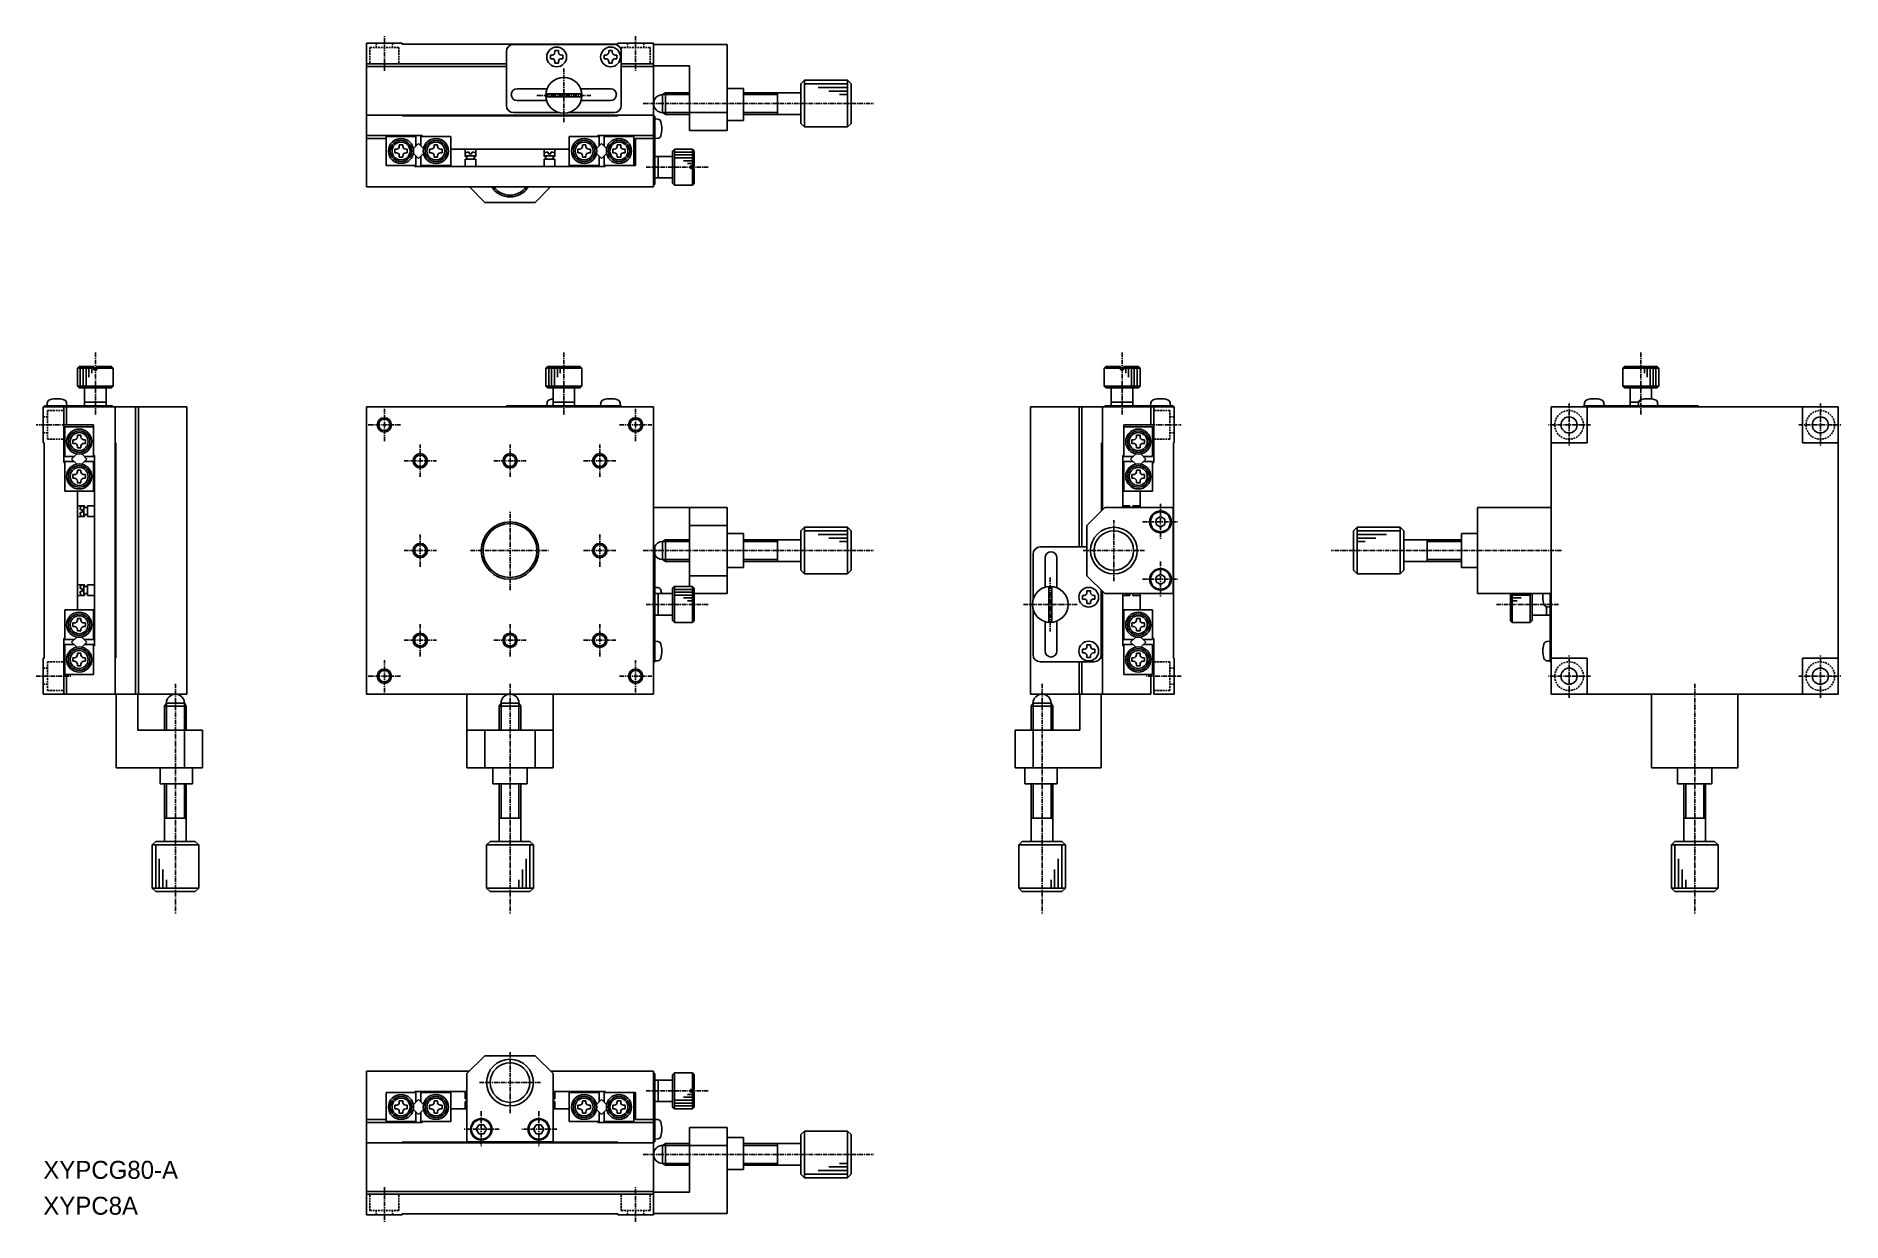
# Model space of a CAD drawing. Extents: x -273 to 230, y -96 to 235.
import ezdxf

# ---------------------------------------------------------------- set-up
doc = ezdxf.new("R2010")
doc.units = 0
doc.linetypes.add('CENTER', pattern=[2, 1.25, -0.25, 0.25, -0.25])
doc.linetypes.add('DASHED', pattern=[0.75, 0.5, -0.25])
doc.layers.get('0').update_dxf_attribs({"linetype": 'CONTINUOUS'})
doc.layers.add('CENTER', color=1, linetype='CENTER')

msp = doc.modelspace()

# ---------------------------------------------------------------- texts
at = {"color": 7, "linetype": 'CONTINUOUS'}
for s, p in [('XYPCG80-A', (-270.95, -83.71)), ('XYPC8A', (-270.95, -93.71))]:
    msp.add_text(s, height=5, dxfattribs=at).set_placement(p)

# ---------------------------------------------------------------- linework, layer by layer
at = {"color": 7, "linetype": 'CONTINUOUS'}
for p, q in [((-180.95, 212.59), (-180.95, 232.59)), ((-180.95, 232.59), (-170.95, 232.59)), ((-170.95, 232.39), (-170.95, 232.59)), ((-170.95, 232.39), (-110.95, 232.39)), ((-111.95, 232.29), (-139.95, 232.29)), ((-110.95, 232.59), (-100.95, 232.59)), ((-110.95, 232.59), (-110.95, 232.39)), ((-100.95, 232.59), (-100.95, 212.59)), ((-100.95, 232.29), (-80.45, 232.29)), ((-80.45, 208.29), (-80.45, 232.29)), ((-180.95, 226.89), (-141.95, 226.89)), ((-141.95, 230.29), (-141.95, 215.29)), ((-129.7, 229.29), (-129.7, 228.29)), ((-129.7, 229.29), (-129.25, 229.29)), ((-129.7, 228.29), (-129.25, 228.29)), ((-127.45, 230.54), (-128.45, 230.54)), ((-128.45, 230.54), (-128.45, 230.09)), ((-128.45, 227.04), (-128.45, 227.49)), ((-128.45, 227.04), (-127.45, 227.04)), ((-127.45, 230.54), (-127.45, 230.09)), ((-127.45, 227.04), (-127.45, 227.49)), ((-126.2, 229.29), (-126.65, 229.29)), ((-126.2, 228.29), (-126.65, 228.29)), ((-126.2, 228.29), (-126.2, 229.29)), ((-114.7, 229.29), (-114.7, 228.29)), ((-114.7, 229.29), (-114.25, 229.29)), ((-114.7, 228.29), (-114.25, 228.29)), ((-112.45, 230.54), (-113.45, 230.54)), ((-113.45, 230.54), (-113.45, 230.09)), ((-113.45, 227.04), (-113.45, 227.49)), ((-113.45, 227.04), (-112.45, 227.04)), ((-112.45, 230.54), (-112.45, 230.09)), ((-112.45, 227.04), (-112.45, 227.49)), ((-111.2, 229.29), (-111.65, 229.29)), ((-111.2, 228.29), (-111.65, 228.29)), ((-111.2, 228.29), (-111.2, 229.29)), ((-109.95, 215.29), (-109.95, 230.29)), ((-109.95, 226.89), (-100.95, 226.89)), ((-180.95, 226.09), (-141.95, 226.09)), ((-109.95, 226.09), (-100.95, 226.09)), ((-100.95, 226.29), (-90.95, 226.29)), ((-90.95, 226.29), (-90.95, 208.29)), ((-59.95, 221.29), (-58.95, 222.29)), ((-46.95, 222.29), (-58.95, 222.29)), ((-45.95, 221.29), (-46.95, 222.29)), ((-130.6, 219.94), (-138.95, 219.94)), ((-130.74, 216.64), (-138.95, 216.64)), ((-120.97, 218.49), (-130.94, 218.49)), ((-120.97, 217.69), (-130.94, 217.69)), ((-112.95, 219.94), (-121.31, 219.94)), ((-112.95, 216.64), (-121.17, 216.64)), ((-97.59, 218.79), (-98.45, 218.29)), ((-98.45, 218.29), (-98.45, 213.29)), ((-97.59, 218.79), (-97.59, 212.79)), ((-97.59, 218.79), (-90.95, 218.79)), ((-80.45, 220.04), (-75.95, 220.04)), ((-75.95, 211.04), (-75.95, 220.04)), ((-75.95, 218.79), (-59.95, 218.79)), ((-66.45, 212.79), (-66.45, 218.79)), ((-59.95, 221.29), (-59.95, 210.29)), ((-45.95, 210.29), (-45.95, 221.29)), ((-100.95, 212.59), (-180.95, 212.59)), ((-180.95, 192.59), (-180.95, 212.59)), ((-170.95, 212.59), (-180.95, 212.59)), ((-170.95, 212.39), (-170.95, 212.59)), ((-170.95, 212.39), (-110.95, 212.39)), ((-127.35, 213.29), (-139.95, 213.29)), ((-111.95, 213.29), (-124.55, 213.29)), ((-110.95, 212.39), (-110.95, 212.59)), ((-110.95, 212.59), (-100.95, 212.59)), ((-100.95, 212.59), (-100.95, 192.59)), ((-100.65, 212.29), (-100.95, 212.29)), ((-100.65, 212.29), (-100.65, 193.29)), ((-99.8, 211.47), (-100.65, 211.54)), ((-97.59, 212.79), (-98.45, 213.29)), ((-97.59, 212.79), (-90.95, 212.79)), ((-90.95, 213.29), (-80.45, 213.29)), ((-75.95, 212.79), (-59.95, 212.79)), ((-165.45, 206.89), (-180.95, 206.89)), ((-167.15, 206.59), (-175.45, 206.59)), ((-175.45, 206.59), (-175.45, 198.59)), ((-167.15, 204.01), (-167.15, 206.59)), ((-165.75, 206.59), (-165.75, 204.01)), ((-165.75, 206.59), (-157.45, 206.59)), ((-165.45, 206.59), (-165.45, 206.89)), ((-157.45, 198.59), (-157.45, 206.59)), ((-116.15, 206.59), (-124.45, 206.59)), ((-124.45, 198.59), (-124.45, 206.59)), ((-116.45, 206.89), (-100.95, 206.89)), ((-116.45, 206.59), (-116.45, 206.89)), ((-116.15, 204.01), (-116.15, 206.59)), ((-114.75, 204.01), (-114.75, 206.59)), ((-114.75, 206.59), (-106.45, 206.59)), ((-106.45, 206.59), (-106.45, 198.59)), ((-90.95, 208.29), (-80.45, 208.29)), ((-80.45, 211.04), (-75.95, 211.04)), ((-59.95, 210.29), (-58.95, 209.29)), ((-46.95, 209.29), (-58.95, 209.29)), ((-45.95, 210.29), (-46.95, 209.29)), ((-180.95, 206.09), (-175.45, 206.09)), ((-173.05, 202.09), (-173.05, 203.09)), ((-173.05, 203.09), (-172.6, 203.09)), ((-173.05, 202.09), (-172.6, 202.09)), ((-171.8, 204.34), (-170.8, 204.34)), ((-171.8, 204.34), (-171.8, 203.89)), ((-171.8, 200.84), (-171.8, 201.29)), ((-170.8, 204.34), (-170.8, 203.89)), ((-170.8, 200.84), (-170.8, 201.29)), ((-169.55, 203.09), (-170, 203.09)), ((-169.55, 202.09), (-170, 202.09)), ((-169.55, 203.09), (-169.55, 202.09)), ((-166.45, 204.71), (-167.87, 203.29)), ((-167.87, 201.89), (-166.45, 200.47)), ((-165.03, 203.29), (-166.45, 204.71)), ((-166.45, 200.47), (-165.03, 201.89)), ((-163.35, 203.09), (-163.35, 202.09)), ((-163.35, 203.09), (-162.9, 203.09)), ((-163.35, 202.09), (-162.9, 202.09)), ((-161.1, 204.34), (-162.1, 204.34)), ((-162.1, 204.34), (-162.1, 203.89)), ((-162.1, 200.84), (-162.1, 201.29)), ((-161.1, 204.34), (-161.1, 203.89)), ((-161.1, 200.84), (-161.1, 201.29)), ((-159.85, 203.09), (-160.3, 203.09)), ((-159.85, 202.09), (-160.3, 202.09)), ((-159.85, 202.09), (-159.85, 203.09)), ((-124.45, 203.09), (-157.45, 203.09)), ((-153.45, 203.09), (-153.45, 201.09)), ((-152.95, 202.29), (-153.45, 201.79)), ((-150.45, 201.29), (-153.45, 201.29)), ((-152.35, 202.29), (-152.95, 202.29)), ((-152.95, 200.29), (-152.95, 201.29)), ((-152.35, 202.29), (-152.35, 201.79)), ((-151.55, 201.79), (-152.35, 201.79)), ((-150.95, 202.29), (-151.55, 202.29)), ((-151.55, 202.29), (-151.55, 201.79)), ((-150.95, 202.29), (-150.45, 201.79)), ((-150.95, 201.29), (-150.95, 200.29)), ((-150.45, 201.09), (-150.45, 203.09)), ((-131.45, 203.09), (-131.45, 201.09)), ((-130.95, 202.29), (-131.45, 201.79)), ((-128.45, 201.29), (-131.45, 201.29)), ((-130.35, 202.29), (-130.95, 202.29)), ((-130.95, 200.29), (-130.95, 201.29)), ((-130.35, 202.29), (-130.35, 201.79)), ((-129.55, 201.79), (-130.35, 201.79)), ((-128.95, 202.29), (-129.55, 202.29)), ((-129.55, 202.29), (-129.55, 201.79)), ((-128.95, 202.29), (-128.45, 201.79)), ((-128.95, 201.29), (-128.95, 200.29)), ((-128.45, 201.09), (-128.45, 203.09)), ((-122.05, 202.09), (-122.05, 203.09)), ((-122.05, 203.09), (-121.6, 203.09)), ((-122.05, 202.09), (-121.6, 202.09)), ((-120.8, 204.34), (-119.8, 204.34)), ((-120.8, 204.34), (-120.8, 203.89)), ((-120.8, 200.84), (-120.8, 201.29)), ((-119.8, 204.34), (-119.8, 203.89)), ((-119.8, 200.84), (-119.8, 201.29)), ((-118.55, 203.09), (-119, 203.09)), ((-118.55, 202.09), (-119, 202.09)), ((-118.55, 203.09), (-118.55, 202.09)), ((-116.87, 203.29), (-115.45, 204.71)), ((-115.45, 200.47), (-116.87, 201.89)), ((-115.45, 204.71), (-114.03, 203.29)), ((-114.03, 201.89), (-115.45, 200.47)), ((-112.35, 203.09), (-112.35, 202.09)), ((-112.35, 203.09), (-111.9, 203.09)), ((-112.35, 202.09), (-111.9, 202.09)), ((-110.1, 204.34), (-111.1, 204.34)), ((-111.1, 204.34), (-111.1, 203.89)), ((-111.1, 200.84), (-111.1, 201.29)), ((-110.1, 204.34), (-110.1, 203.89)), ((-110.1, 200.84), (-110.1, 201.29)), ((-108.85, 203.09), (-109.3, 203.09)), ((-108.85, 202.09), (-109.3, 202.09)), ((-108.85, 202.09), (-108.85, 203.09)), ((-105.95, 206.09), (-105.95, 198.59)), ((-105.95, 206.09), (-100.95, 206.09)), ((-100.65, 206.04), (-99.8, 206.12)), ((-95.65, 202.59), (-95.15, 203.09)), ((-95.65, 193.59), (-95.65, 202.59)), ((-95.15, 193.09), (-95.15, 203.09)), ((-95.15, 203.09), (-90.15, 203.09)), ((-90.15, 198.49), (-90.15, 203.09)), ((-90.15, 203.09), (-89.65, 202.59)), ((-89.65, 202.59), (-89.65, 198.49)), ((-167.15, 198.59), (-175.45, 198.59)), ((-170.8, 200.84), (-171.8, 200.84)), ((-167.45, 198.59), (-167.45, 198.29)), ((-167.45, 198.29), (-114.45, 198.29)), ((-167.15, 198.59), (-167.15, 201.17)), ((-165.75, 201.17), (-165.75, 198.59)), ((-165.75, 198.59), (-157.45, 198.59)), ((-162.1, 200.84), (-161.1, 200.84)), ((-153.45, 201.09), (-152.95, 201.09)), ((-153.45, 200.29), (-153.45, 198.29)), ((-150.45, 200.29), (-153.45, 200.29)), ((-150.95, 201.09), (-150.45, 201.09)), ((-150.45, 198.29), (-150.45, 200.29)), ((-131.45, 201.09), (-130.95, 201.09)), ((-131.45, 200.29), (-131.45, 198.29)), ((-128.45, 200.29), (-131.45, 200.29)), ((-128.95, 201.09), (-128.45, 201.09)), ((-128.45, 198.29), (-128.45, 200.29)), ((-124.45, 198.59), (-116.15, 198.59)), ((-119.8, 200.84), (-120.8, 200.84)), ((-116.15, 198.59), (-116.15, 201.17)), ((-114.75, 198.59), (-114.75, 201.17)), ((-105.95, 198.59), (-114.75, 198.59)), ((-114.45, 198.59), (-114.45, 198.29)), ((-111.1, 200.84), (-110.1, 200.84)), ((-100.65, 201.09), (-95.65, 201.09)), ((-99.65, 195.09), (-99.65, 201.09)), ((-90.65, 198.49), (-89.65, 198.49)), ((-90.65, 197.69), (-90.65, 198.49)), ((-89.65, 197.69), (-90.65, 197.69)), ((-90.15, 193.09), (-90.15, 197.69)), ((-89.65, 197.69), (-89.65, 193.59)), ((-100.95, 192.59), (-180.95, 192.59)), ((-147.95, 188.29), (-152.25, 192.59)), ((-133.95, 188.29), (-129.65, 192.59)), ((-100.65, 193.29), (-100.95, 193.29)), ((-100.65, 195.09), (-95.65, 195.09)), ((-95.15, 193.09), (-95.65, 193.59)), ((-95.15, 193.09), (-90.15, 193.09)), ((-89.65, 193.59), (-90.15, 193.09)), ((-133.95, 188.29), (-147.95, 188.29)), ((-261.45, 142.09), (-260.95, 142.59)), ((-256.85, 142.09), (-261.45, 142.09)), ((-261.45, 137.09), (-261.45, 142.09)), ((-260.95, 142.59), (-256.85, 142.59)), ((-256.85, 141.59), (-256.85, 142.59)), ((-256.05, 141.59), (-256.85, 141.59)), ((-256.05, 142.59), (-256.05, 141.59)), ((-256.05, 142.59), (-251.95, 142.59)), ((-251.45, 142.09), (-256.05, 142.09)), ((-251.95, 142.59), (-251.45, 142.09)), ((-251.45, 137.09), (-251.45, 142.09)), ((-130.45, 142.59), (-130.95, 142.09)), ((-130.95, 142.09), (-120.95, 142.09)), ((-130.95, 137.09), (-130.95, 142.09)), ((-121.45, 142.59), (-130.45, 142.59)), ((-120.95, 142.09), (-121.45, 142.59)), ((-120.95, 137.09), (-120.95, 142.09)), ((25.05, 142.59), (24.55, 142.09)), ((24.55, 142.09), (29.15, 142.09)), ((24.55, 137.09), (24.55, 142.09)), ((29.15, 142.59), (25.05, 142.59)), ((29.15, 142.59), (29.15, 141.59)), ((29.15, 141.59), (29.95, 141.59)), ((29.95, 141.59), (29.95, 142.59)), ((34.05, 142.59), (29.95, 142.59)), ((29.95, 142.09), (34.55, 142.09)), ((34.55, 142.09), (34.05, 142.59)), ((34.55, 137.09), (34.55, 142.09)), ((169.05, 142.09), (169.55, 142.59)), ((179.05, 142.09), (169.05, 142.09)), ((169.05, 137.09), (169.05, 142.09)), ((169.55, 142.59), (178.55, 142.59)), ((178.55, 142.59), (179.05, 142.09)), ((179.05, 137.09), (179.05, 142.09)), ((-251.45, 137.09), (-261.45, 137.09)), ((-260.95, 136.59), (-261.45, 137.09)), ((-251.95, 136.59), (-260.95, 136.59)), ((-259.45, 131.59), (-259.45, 136.59)), ((-253.45, 131.59), (-253.45, 136.59)), ((-251.45, 137.09), (-251.95, 136.59)), ((-130.95, 137.09), (-120.95, 137.09)), ((-130.95, 137.09), (-130.45, 136.59)), ((-130.45, 136.59), (-121.45, 136.59)), ((-128.95, 131.59), (-128.95, 136.59)), ((-122.95, 131.59), (-122.95, 136.59)), ((-121.45, 136.59), (-120.95, 137.09)), ((24.55, 137.09), (34.55, 137.09)), ((24.55, 137.09), (25.05, 136.59)), ((25.05, 136.59), (34.05, 136.59)), ((26.55, 131.59), (26.55, 136.59)), ((32.55, 131.59), (32.55, 136.59)), ((34.05, 136.59), (34.55, 137.09)), ((179.05, 137.09), (169.05, 137.09)), ((169.55, 136.59), (169.05, 137.09)), ((178.55, 136.59), (169.55, 136.59)), ((171.05, 131.59), (171.05, 136.59)), ((177.05, 133.52), (177.05, 136.59)), ((179.05, 137.09), (178.55, 136.59)), ((-270.95, 131.29), (-250.95, 131.29)), ((-270.95, 121.29), (-270.95, 131.29)), ((-270.65, 131.59), (-270.65, 131.29)), ((-270.65, 131.59), (-251.65, 131.59)), ((-269.83, 132.44), (-269.9, 131.59)), ((-265.25, 115.79), (-265.25, 131.29)), ((-264.4, 131.59), (-264.48, 132.44)), ((-264.45, 126.29), (-264.45, 131.29)), ((-253.45, 132.59), (-259.45, 132.59)), ((-251.65, 131.59), (-251.65, 131.29)), ((-250.95, 131.29), (-250.95, 51.29)), ((-230.95, 131.29), (-250.95, 131.29)), ((-250.95, 131.29), (-250.95, 121.29)), ((-245.25, 131.29), (-245.25, 51.29)), ((-244.45, 131.29), (-244.45, 51.29)), ((-230.95, 51.29), (-230.95, 131.29)), ((-180.95, 131.29), (-180.95, 51.29)), ((-100.95, 131.29), (-180.95, 131.29)), ((-109.95, 131.59), (-141.95, 131.59)), ((-141.95, 131.59), (-141.95, 131.29)), ((-130.7, 131.59), (-130.63, 132.44)), ((-128.95, 132.59), (-122.95, 132.59)), ((-115.7, 131.59), (-115.63, 132.44)), ((-110.28, 132.44), (-110.2, 131.59)), ((-109.95, 131.59), (-109.95, 131.29)), ((-100.95, 51.29), (-100.95, 131.29)), ((4.05, 131.29), (24.05, 131.29)), ((4.05, 51.29), (4.05, 131.29)), ((17.55, 131.29), (17.55, 92.29)), ((18.35, 131.29), (18.35, 92.29)), ((24.05, 131.29), (24.05, 102.59)), ((44.05, 131.29), (24.05, 131.29)), ((24.05, 131.29), (24.05, 121.29)), ((24.75, 131.59), (24.75, 131.29)), ((43.75, 131.59), (24.75, 131.59)), ((26.55, 132.59), (32.55, 132.59)), ((37.5, 131.59), (37.57, 132.44)), ((37.55, 126.29), (37.55, 131.29)), ((38.35, 115.79), (38.35, 131.29)), ((42.92, 132.44), (43, 131.59)), ((43.75, 131.59), (43.75, 131.29)), ((44.05, 121.29), (44.05, 131.29)), ((149.05, 131.29), (229.05, 131.29)), ((149.05, 51.29), (149.05, 131.29)), ((158.05, 131.59), (190.05, 131.59)), ((158.05, 131.59), (158.05, 131.29)), ((158.37, 132.44), (158.3, 131.59)), ((159.05, 131.29), (159.05, 121.29)), ((163.8, 131.59), (163.72, 132.44)), ((173.4, 132.59), (171.05, 132.59)), ((173.37, 132.44), (173.3, 131.59)), ((178.8, 131.59), (178.72, 132.44)), ((190.05, 131.59), (190.05, 131.29)), ((219.05, 131.29), (219.05, 121.29)), ((229.05, 131.29), (229.05, 51.29)), ((-264.95, 117.49), (-264.95, 125.79)), ((-264.95, 125.79), (-256.95, 125.79)), ((-264.45, 126.29), (-256.95, 126.29)), ((-256.95, 126.29), (-256.95, 117.49)), ((37.55, 126.29), (30.05, 126.29)), ((30.05, 126.29), (30.05, 117.49)), ((38.05, 125.79), (30.05, 125.79)), ((38.05, 117.49), (38.05, 125.79)), ((-270.75, 121.29), (-270.95, 121.29)), ((-270.75, 61.29), (-270.75, 121.29)), ((-262.7, 122.14), (-262.7, 121.14)), ((-262.7, 122.14), (-262.25, 122.14)), ((-262.7, 121.14), (-262.25, 121.14)), ((-260.45, 123.39), (-261.45, 123.39)), ((-261.45, 123.39), (-261.45, 122.94)), ((-260.45, 123.39), (-260.45, 122.94)), ((-259.2, 122.14), (-259.65, 122.14)), ((-259.2, 121.14), (-259.65, 121.14)), ((-259.2, 121.14), (-259.2, 122.14)), ((-250.75, 121.29), (-250.95, 121.29)), ((-250.75, 121.29), (-250.75, 61.29)), ((23.85, 121.29), (24.05, 121.29)), ((23.85, 121.29), (23.85, 102.39)), ((32.3, 121.14), (32.3, 122.14)), ((32.3, 122.14), (32.75, 122.14)), ((32.3, 121.14), (32.75, 121.14)), ((33.55, 123.39), (34.55, 123.39)), ((33.55, 123.39), (33.55, 122.94)), ((34.55, 123.39), (34.55, 122.94)), ((35.8, 122.14), (35.35, 122.14)), ((35.8, 121.14), (35.35, 121.14)), ((35.8, 122.14), (35.8, 121.14)), ((43.85, 121.29), (44.05, 121.29)), ((43.85, 61.29), (43.85, 121.29)), ((159.05, 121.29), (149.05, 121.29)), ((219.05, 121.29), (229.05, 121.29)), ((-264.95, 115.79), (-265.25, 115.79)), ((-262.37, 117.49), (-264.95, 117.49)), ((-262.37, 116.09), (-264.95, 116.09)), ((-264.95, 116.09), (-264.95, 107.79)), ((-263.07, 116.79), (-261.65, 118.21)), ((-261.65, 115.37), (-263.07, 116.79)), ((-261.45, 119.89), (-261.45, 120.34)), ((-261.45, 119.89), (-260.45, 119.89)), ((-260.45, 119.89), (-260.45, 120.34)), ((-260.25, 118.21), (-258.83, 116.79)), ((-258.83, 116.79), (-260.25, 115.37)), ((-256.95, 117.49), (-259.53, 117.49)), ((-256.95, 116.09), (-259.53, 116.09)), ((-256.95, 117.79), (-256.65, 117.79)), ((-256.95, 107.79), (-256.95, 116.09)), ((-256.65, 64.79), (-256.65, 117.79)), ((29.75, 117.79), (30.05, 117.79)), ((29.75, 103.29), (29.75, 117.79)), ((30.05, 117.49), (32.63, 117.49)), ((30.05, 116.09), (32.63, 116.09)), ((30.05, 107.79), (30.05, 116.09)), ((33.35, 118.21), (31.93, 116.79)), ((31.93, 116.79), (33.35, 115.37)), ((33.55, 119.89), (33.55, 120.34)), ((34.55, 119.89), (33.55, 119.89)), ((34.55, 119.89), (34.55, 120.34)), ((36.17, 116.79), (34.75, 118.21)), ((34.75, 115.37), (36.17, 116.79)), ((35.47, 117.49), (38.05, 117.49)), ((35.47, 116.09), (38.05, 116.09)), ((38.05, 116.09), (38.05, 107.79)), ((38.05, 115.79), (38.35, 115.79)), ((-262.7, 111.44), (-262.7, 112.44)), ((-262.7, 112.44), (-262.25, 112.44)), ((-262.7, 111.44), (-262.25, 111.44)), ((-261.45, 113.69), (-260.45, 113.69)), ((-261.45, 113.69), (-261.45, 113.24)), ((-260.45, 113.69), (-260.45, 113.24)), ((-259.2, 112.44), (-259.65, 112.44)), ((-259.2, 111.44), (-259.65, 111.44)), ((-259.2, 112.44), (-259.2, 111.44)), ((32.3, 112.44), (32.3, 111.44)), ((32.3, 112.44), (32.75, 112.44)), ((32.3, 111.44), (32.75, 111.44)), ((34.55, 113.69), (33.55, 113.69)), ((33.55, 113.69), (33.55, 113.24)), ((34.55, 113.69), (34.55, 113.24)), ((35.8, 112.44), (35.35, 112.44)), ((35.8, 111.44), (35.35, 111.44)), ((35.8, 111.44), (35.8, 112.44)), ((-256.95, 107.79), (-264.95, 107.79)), ((-261.45, 110.19), (-261.45, 110.64)), ((-260.45, 110.19), (-261.45, 110.19)), ((-261.45, 107.79), (-261.45, 74.79)), ((-260.45, 110.19), (-260.45, 110.64)), ((30.05, 107.79), (38.05, 107.79)), ((33.55, 110.19), (33.55, 110.64)), ((33.55, 110.19), (34.55, 110.19)), ((34.55, 110.19), (34.55, 110.64)), ((34.55, 107.79), (34.55, 103.29)), ((-259.45, 103.79), (-261.45, 103.79)), ((-261.45, 100.79), (-259.45, 100.79)), ((-260.65, 103.29), (-260.15, 103.79)), ((-260.65, 103.29), (-260.65, 102.69)), ((-260.65, 102.69), (-260.15, 102.69)), ((-260.65, 101.89), (-260.65, 101.29)), ((-260.65, 101.89), (-260.15, 101.89)), ((-260.65, 101.29), (-260.15, 100.79)), ((-260.15, 102.69), (-260.15, 101.89)), ((-259.65, 103.79), (-259.65, 100.79)), ((-259.65, 103.29), (-258.65, 103.29)), ((-258.65, 101.29), (-259.65, 101.29)), ((-259.45, 103.29), (-259.45, 103.79)), ((-259.45, 100.79), (-259.45, 101.29)), ((-256.65, 103.79), (-258.65, 103.79)), ((-258.65, 103.79), (-258.65, 100.79)), ((-258.65, 100.79), (-256.65, 100.79)), ((-100.95, 103.29), (-80.45, 103.29)), ((-90.95, 103.29), (-90.95, 81.29)), ((-80.45, 103.29), (-80.45, 79.29)), ((24.75, 103.29), (19.75, 98.29)), ((43.75, 103.29), (24.75, 103.29)), ((31.75, 103.79), (29.75, 103.79)), ((30.55, 103.29), (31.05, 103.79)), ((31.55, 103.79), (31.55, 103.29)), ((31.75, 103.29), (31.75, 103.79)), ((34.55, 103.79), (32.55, 103.79)), ((32.55, 103.79), (32.55, 103.29)), ((40.25, 100.74), (39, 100.01)), ((41.5, 100.01), (40.25, 100.74)), ((43.75, 79.29), (43.75, 103.29)), ((128.55, 103.29), (128.55, 79.29)), ((149.05, 103.29), (128.55, 103.29)), ((-90.95, 98.29), (-80.45, 98.29)), ((-75.95, 96.04), (-80.45, 96.04)), ((-75.95, 96.04), (-75.95, 86.54)), ((-59.95, 96.79), (-58.95, 97.79)), ((-59.95, 96.79), (-59.95, 85.79)), ((-46.95, 97.79), (-58.95, 97.79)), ((-45.95, 96.79), (-46.95, 97.79)), ((-45.95, 85.79), (-45.95, 96.79)), ((19.75, 98.29), (19.75, 84.29)), ((39, 100.01), (39, 98.57)), ((39, 98.57), (40.25, 97.85)), ((40.25, 97.85), (41.5, 98.57)), ((41.5, 98.57), (41.5, 100.01)), ((94.05, 96.79), (95.05, 97.79)), ((94.05, 85.79), (94.05, 96.79)), ((95.05, 97.79), (107.05, 97.79)), ((108.05, 96.79), (107.05, 97.79)), ((108.05, 96.79), (108.05, 85.79)), ((124.05, 96.04), (124.05, 86.54)), ((124.05, 96.04), (128.55, 96.04)), ((-100.65, 92.29), (-100.95, 92.29)), ((-100.65, 60.29), (-100.65, 92.29)), ((-97.59, 94.29), (-98.45, 93.79)), ((-98.45, 93.79), (-98.45, 88.79)), ((-97.59, 94.29), (-90.95, 94.29)), ((-97.59, 94.29), (-97.59, 88.29)), ((-75.95, 94.29), (-59.95, 94.29)), ((-66.45, 88.29), (-66.45, 94.29)), ((19.75, 92.29), (6.75, 92.29)), ((124.05, 94.29), (108.05, 94.29)), ((114.55, 88.29), (114.55, 94.29)), ((-97.59, 88.29), (-98.45, 88.79)), ((-97.59, 88.29), (-90.95, 88.29)), ((-75.95, 86.54), (-80.45, 86.54)), ((-75.95, 88.29), (-59.95, 88.29)), ((-59.95, 85.79), (-58.95, 84.79)), ((-45.95, 85.79), (-46.95, 84.79)), ((4.75, 77.69), (4.75, 90.29)), ((8.1, 81.08), (8.1, 89.29)), ((11.4, 80.94), (11.4, 89.29)), ((94.05, 85.79), (95.05, 84.79)), ((108.05, 85.79), (107.05, 84.79)), ((124.05, 88.29), (108.05, 88.29)), ((124.05, 86.54), (128.55, 86.54)), ((-259.45, 81.79), (-261.45, 81.79)), ((-260.65, 81.29), (-260.15, 81.79)), ((-260.65, 81.29), (-260.65, 80.69)), ((-260.65, 80.69), (-260.15, 80.69)), ((-260.15, 80.69), (-260.15, 79.89)), ((-259.65, 81.79), (-259.65, 78.79)), ((-259.65, 81.29), (-258.65, 81.29)), ((-259.45, 81.29), (-259.45, 81.79)), ((-256.65, 81.79), (-258.65, 81.79)), ((-258.65, 81.79), (-258.65, 78.79)), ((-100.65, 81.04), (-99.8, 80.97)), ((-95.15, 81.29), (-95.65, 80.79)), ((-95.65, 80.79), (-95.65, 71.79)), ((-95.15, 81.29), (-95.15, 71.29)), ((-95.15, 81.29), (-90.15, 81.29)), ((-90.95, 84.29), (-80.45, 84.29)), ((-90.15, 81.29), (-90.15, 71.29)), ((-89.65, 80.79), (-90.15, 81.29)), ((-89.65, 71.79), (-89.65, 80.79)), ((-46.95, 84.79), (-58.95, 84.79)), ((9.15, 71.31), (9.15, 81.28)), ((9.95, 71.31), (9.95, 81.28)), ((19.75, 84.29), (24.75, 79.29)), ((40.25, 84.74), (39, 84.01)), ((39, 84.01), (39, 82.57)), ((39, 82.57), (40.25, 81.85)), ((41.5, 84.01), (40.25, 84.74)), ((40.25, 81.85), (41.5, 82.57)), ((41.5, 82.57), (41.5, 84.01)), ((95.05, 84.79), (107.05, 84.79)), ((-261.45, 78.79), (-259.45, 78.79)), ((-260.65, 79.89), (-260.65, 79.29)), ((-260.65, 79.89), (-260.15, 79.89)), ((-260.65, 79.29), (-260.15, 78.79)), ((-258.65, 79.29), (-259.65, 79.29)), ((-259.45, 78.79), (-259.45, 79.29)), ((-258.65, 78.79), (-256.65, 78.79)), ((-100.65, 79.29), (-95.65, 79.29)), ((-99.65, 79.29), (-99.65, 73.29)), ((-89.65, 79.29), (-80.45, 79.29)), ((18.5, 78.79), (18.5, 77.79)), ((18.5, 78.79), (18.95, 78.79)), ((18.5, 77.79), (18.95, 77.79)), ((20.75, 80.04), (19.75, 80.04)), ((19.75, 80.04), (19.75, 79.59)), ((19.75, 76.54), (19.75, 76.99)), ((19.75, 76.54), (20.75, 76.54)), ((20.75, 80.04), (20.75, 79.59)), ((20.75, 76.54), (20.75, 76.99)), ((22, 78.79), (21.55, 78.79)), ((22, 77.79), (21.55, 77.79)), ((22, 77.79), (22, 78.79)), ((23.75, 62.29), (23.75, 80.29)), ((23.85, 80.19), (23.85, 61.29)), ((24.05, 79.99), (24.05, 51.29)), ((43.75, 79.29), (24.75, 79.29)), ((29.75, 64.79), (29.75, 79.29)), ((29.75, 78.79), (31.75, 78.79)), ((30.55, 79.29), (31.05, 78.79)), ((31.55, 79.29), (31.55, 78.79)), ((31.75, 78.79), (31.75, 79.29)), ((32.55, 79.29), (32.55, 78.79)), ((32.55, 78.79), (34.55, 78.79)), ((34.55, 79.29), (34.55, 74.79)), ((149.05, 79.29), (128.55, 79.29)), ((137.75, 71.79), (137.75, 79.29)), ((138.25, 79.29), (138.25, 71.29)), ((143.25, 79.29), (143.25, 71.29)), ((146.82, 79.29), (143.75, 79.29)), ((143.75, 79.29), (143.75, 71.79)), ((147.75, 75.64), (147.75, 73.29)), ((147.9, 75.62), (148.75, 75.54)), ((148.75, 60.29), (148.75, 79.29)), ((-264.95, 66.49), (-264.95, 74.79)), ((-256.95, 74.79), (-264.95, 74.79)), ((-262.7, 71.14), (-262.7, 70.14)), ((-262.7, 71.14), (-262.25, 71.14)), ((-260.45, 72.39), (-261.45, 72.39)), ((-261.45, 72.39), (-261.45, 71.94)), ((-260.45, 72.39), (-260.45, 71.94)), ((-259.2, 71.14), (-259.65, 71.14)), ((-259.2, 70.14), (-259.2, 71.14)), ((-256.95, 66.49), (-256.95, 74.79)), ((-100.65, 73.29), (-95.65, 73.29)), ((-95.65, 71.79), (-95.15, 71.29)), ((-95.15, 71.29), (-90.15, 71.29)), ((-90.15, 71.29), (-89.65, 71.79)), ((4.75, 62.29), (4.75, 74.89)), ((8.1, 63.29), (8.1, 71.51)), ((11.4, 63.29), (11.4, 71.65)), ((30.05, 66.49), (30.05, 74.79)), ((30.05, 74.79), (38.05, 74.79)), ((32.3, 70.14), (32.3, 71.14)), ((32.3, 71.14), (32.75, 71.14)), ((33.55, 72.39), (34.55, 72.39)), ((33.55, 72.39), (33.55, 71.94)), ((34.55, 72.39), (34.55, 71.94)), ((35.8, 71.14), (35.35, 71.14)), ((35.8, 71.14), (35.8, 70.14)), ((38.05, 66.49), (38.05, 74.79)), ((138.25, 71.29), (137.75, 71.79)), ((143.25, 71.29), (138.25, 71.29)), ((143.75, 71.79), (143.25, 71.29)), ((148.75, 73.29), (143.75, 73.29)), ((-264.95, 66.79), (-265.25, 66.79)), ((-265.25, 66.79), (-265.25, 51.29)), ((-264.95, 66.49), (-262.37, 66.49)), ((-261.65, 67.21), (-263.07, 65.79)), ((-263.07, 65.79), (-261.65, 64.37)), ((-262.7, 70.14), (-262.25, 70.14)), ((-261.45, 68.89), (-261.45, 69.34)), ((-261.45, 68.89), (-260.45, 68.89)), ((-260.45, 68.89), (-260.45, 69.34)), ((-258.83, 65.79), (-260.25, 67.21)), ((-260.25, 64.37), (-258.83, 65.79)), ((-259.2, 70.14), (-259.65, 70.14)), ((-259.53, 66.49), (-256.95, 66.49)), ((-100.65, 66.04), (-99.8, 65.97)), ((32.63, 66.49), (30.05, 66.49)), ((31.93, 65.79), (33.35, 67.21)), ((33.35, 64.37), (31.93, 65.79)), ((32.3, 70.14), (32.75, 70.14)), ((33.55, 68.89), (33.55, 69.34)), ((34.55, 68.89), (33.55, 68.89)), ((34.55, 68.89), (34.55, 69.34)), ((34.75, 67.21), (36.17, 65.79)), ((36.17, 65.79), (34.75, 64.37)), ((35.8, 70.14), (35.35, 70.14)), ((38.05, 66.49), (35.47, 66.49)), ((38.05, 66.79), (38.35, 66.79)), ((38.35, 66.79), (38.35, 51.29)), ((148.75, 66.04), (147.9, 65.97)), ((-270.95, 61.29), (-270.95, 51.29)), ((-270.75, 61.29), (-270.95, 61.29)), ((-262.37, 65.09), (-264.95, 65.09)), ((-264.95, 65.09), (-264.95, 56.79)), ((-262.7, 60.44), (-262.7, 61.44)), ((-262.7, 61.44), (-262.25, 61.44)), ((-262.7, 60.44), (-262.25, 60.44)), ((-261.45, 62.69), (-260.45, 62.69)), ((-261.45, 62.69), (-261.45, 62.24)), ((-260.45, 62.69), (-260.45, 62.24)), ((-259.2, 61.44), (-259.65, 61.44)), ((-259.2, 60.44), (-259.65, 60.44)), ((-256.95, 65.09), (-259.53, 65.09)), ((-259.2, 61.44), (-259.2, 60.44)), ((-256.95, 65.09), (-256.95, 56.79)), ((-256.95, 64.79), (-256.65, 64.79)), ((-250.95, 61.29), (-250.95, 51.29)), ((-250.95, 61.29), (-250.75, 61.29)), ((-99.8, 60.62), (-100.65, 60.54)), ((18.5, 63.79), (18.5, 62.79)), ((18.5, 63.79), (18.95, 63.79)), ((18.5, 62.79), (18.95, 62.79)), ((20.75, 65.04), (19.75, 65.04)), ((19.75, 65.04), (19.75, 64.59)), ((19.75, 61.54), (19.75, 61.99)), ((19.75, 61.54), (20.75, 61.54)), ((20.75, 65.04), (20.75, 64.59)), ((20.75, 61.54), (20.75, 61.99)), ((22, 63.79), (21.55, 63.79)), ((22, 62.79), (21.55, 62.79)), ((22, 62.79), (22, 63.79)), ((24.05, 61.29), (23.85, 61.29)), ((24.05, 61.29), (24.05, 51.29)), ((29.75, 64.79), (30.05, 64.79)), ((30.05, 65.09), (32.63, 65.09)), ((30.05, 65.09), (30.05, 56.79)), ((32.3, 61.44), (32.3, 60.44)), ((32.3, 61.44), (32.75, 61.44)), ((32.3, 60.44), (32.75, 60.44)), ((34.55, 62.69), (33.55, 62.69)), ((33.55, 62.69), (33.55, 62.24)), ((34.55, 62.69), (34.55, 62.24)), ((35.8, 61.44), (35.35, 61.44)), ((35.8, 60.44), (35.35, 60.44)), ((35.47, 65.09), (38.05, 65.09)), ((35.8, 60.44), (35.8, 61.44)), ((38.05, 65.09), (38.05, 56.79)), ((43.85, 61.29), (44.05, 61.29)), ((44.05, 61.29), (44.05, 51.29)), ((147.9, 60.62), (148.75, 60.54)), ((159.05, 61.29), (149.05, 61.29)), ((159.05, 51.29), (159.05, 61.29)), ((219.05, 61.29), (229.05, 61.29)), ((219.05, 51.29), (219.05, 61.29)), ((-264.95, 56.79), (-256.95, 56.79)), ((-264.45, 51.29), (-264.45, 56.79)), ((-261.45, 59.19), (-261.45, 59.64)), ((-260.45, 59.19), (-261.45, 59.19)), ((-260.45, 59.19), (-260.45, 59.64)), ((-100.65, 60.29), (-100.95, 60.29)), ((6.75, 60.29), (21.75, 60.29)), ((17.55, 60.29), (17.55, 51.29)), ((18.35, 60.29), (18.35, 51.29)), ((38.05, 56.79), (30.05, 56.79)), ((33.55, 59.19), (33.55, 59.64)), ((33.55, 59.19), (34.55, 59.19)), ((34.55, 59.19), (34.55, 59.64)), ((37.55, 51.29), (37.55, 56.79)), ((148.75, 60.29), (149.05, 60.29)), ((-250.95, 51.29), (-270.95, 51.29)), ((-250.95, 51.29), (-230.95, 51.29)), ((-250.65, 51.29), (-250.65, 30.79)), ((-244.65, 51.29), (-244.65, 41.29)), ((-180.95, 51.29), (-100.95, 51.29)), ((-152.95, 51.29), (-152.95, 30.79)), ((-128.95, 51.29), (-128.95, 30.79)), ((24.05, 51.29), (4.05, 51.29)), ((17.75, 51.29), (17.75, 41.29)), ((23.75, 51.29), (23.75, 30.79)), ((24.05, 51.29), (37.55, 51.29)), ((44.05, 51.29), (38.35, 51.29)), ((229.05, 51.29), (149.05, 51.29)), ((177.05, 51.29), (177.05, 30.79)), ((201.05, 51.29), (201.05, 30.79)), ((-237.15, 47.93), (-236.65, 48.79)), ((-237.15, 47.93), (-237.15, 41.29)), ((-237.15, 47.93), (-231.15, 47.93)), ((-236.65, 48.79), (-231.65, 48.79)), ((-231.15, 47.93), (-231.65, 48.79)), ((-231.15, 47.93), (-231.15, 41.29)), ((-143.95, 47.93), (-143.45, 48.79)), ((-143.95, 47.93), (-143.95, 41.29)), ((-137.95, 47.93), (-143.95, 47.93)), ((-138.45, 48.79), (-143.45, 48.79)), ((-137.95, 47.93), (-138.45, 48.79)), ((-137.95, 47.93), (-137.95, 41.29)), ((4.25, 47.93), (4.75, 48.79)), ((10.25, 47.93), (4.25, 47.93)), ((4.25, 47.93), (4.25, 41.29)), ((9.75, 48.79), (4.75, 48.79)), ((10.25, 47.93), (9.75, 48.79)), ((10.25, 47.93), (10.25, 41.29)), ((-244.65, 41.29), (-226.65, 41.29)), ((-231.65, 41.29), (-231.65, 30.79)), ((-226.65, 41.29), (-226.65, 30.79)), ((-128.95, 41.29), (-152.95, 41.29)), ((-147.95, 41.29), (-147.95, 30.79)), ((-133.95, 41.29), (-133.95, 30.79)), ((-0.25, 41.29), (-0.25, 30.79)), ((17.75, 41.29), (-0.25, 41.29)), ((4.75, 41.29), (4.75, 30.79)), ((-226.65, 30.79), (-250.65, 30.79)), ((-238.4, 30.79), (-238.4, 26.29)), ((-229.4, 30.79), (-229.4, 26.29)), ((-128.95, 30.79), (-152.95, 30.79)), ((-145.7, 26.29), (-145.7, 30.79)), ((-136.2, 26.29), (-136.2, 30.79)), ((-0.25, 30.79), (23.75, 30.79)), ((2.5, 30.79), (2.5, 26.29)), ((11.5, 30.79), (11.5, 26.29)), ((177.05, 30.79), (201.05, 30.79)), ((184.3, 26.29), (184.3, 30.79)), ((193.8, 26.29), (193.8, 30.79)), ((-229.4, 26.29), (-238.4, 26.29)), ((-237.15, 26.29), (-237.15, 10.29)), ((-231.15, 26.29), (-231.15, 10.29)), ((-136.2, 26.29), (-145.7, 26.29)), ((-143.95, 26.29), (-143.95, 10.29)), ((-137.95, 26.29), (-137.95, 10.29)), ((2.5, 26.29), (11.5, 26.29)), ((4.25, 26.29), (4.25, 10.29)), ((10.25, 26.29), (10.25, 10.29)), ((184.3, 26.29), (193.8, 26.29)), ((186.05, 26.29), (186.05, 10.29)), ((192.05, 26.29), (192.05, 10.29)), ((-231.15, 16.79), (-237.15, 16.79)), ((-143.95, 16.79), (-137.95, 16.79)), ((4.25, 16.79), (10.25, 16.79)), ((192.05, 16.79), (186.05, 16.79)), ((-239.65, 10.29), (-240.65, 9.29)), ((-239.65, 10.29), (-228.65, 10.29)), ((-228.65, 10.29), (-227.65, 9.29)), ((-146.45, 10.29), (-147.45, 9.29)), ((-135.45, 10.29), (-146.45, 10.29)), ((-135.45, 10.29), (-134.45, 9.29)), ((1.75, 10.29), (0.75, 9.29)), ((12.75, 10.29), (1.75, 10.29)), ((12.75, 10.29), (13.75, 9.29)), ((183.55, 10.29), (182.55, 9.29)), ((183.55, 10.29), (194.55, 10.29)), ((194.55, 10.29), (195.55, 9.29)), ((-240.65, -2.71), (-240.65, 9.29)), ((-227.65, -2.71), (-227.65, 9.29)), ((-147.45, -2.71), (-147.45, 9.29)), ((-134.45, -2.71), (-134.45, 9.29)), ((0.75, -2.71), (0.75, 9.29)), ((13.75, -2.71), (13.75, 9.29)), ((182.55, -2.71), (182.55, 9.29)), ((195.55, -2.71), (195.55, 9.29)), ((-239.65, -3.71), (-240.65, -2.71)), ((-228.65, -3.71), (-239.65, -3.71)), ((-228.65, -3.71), (-227.65, -2.71)), ((-146.45, -3.71), (-147.45, -2.71)), ((-146.45, -3.71), (-135.45, -3.71)), ((-135.45, -3.71), (-134.45, -2.71)), ((1.75, -3.71), (0.75, -2.71)), ((1.75, -3.71), (12.75, -3.71)), ((12.75, -3.71), (13.75, -2.71)), ((183.55, -3.71), (182.55, -2.71)), ((194.55, -3.71), (183.55, -3.71)), ((194.55, -3.71), (195.55, -2.71)), ((-147.95, -49.41), (-152.95, -54.41)), ((-133.95, -49.41), (-147.95, -49.41)), ((-128.95, -54.41), (-133.95, -49.41)), ((-152.25, -53.71), (-180.95, -53.71)), ((-180.95, -53.71), (-180.95, -73.71)), ((-152.95, -73.41), (-152.95, -54.41)), ((-100.95, -53.71), (-129.65, -53.71)), ((-128.95, -73.41), (-128.95, -54.41)), ((-100.95, -73.71), (-100.95, -53.71)), ((-100.65, -54.41), (-100.95, -54.41)), ((-100.65, -73.41), (-100.65, -54.41)), ((-95.15, -54.21), (-95.65, -54.71)), ((-95.65, -54.71), (-95.65, -63.71)), ((-95.15, -54.21), (-95.15, -64.21)), ((-95.15, -54.21), (-90.15, -54.21)), ((-90.15, -54.21), (-90.15, -58.81)), ((-89.65, -54.71), (-90.15, -54.21)), ((-89.65, -58.81), (-89.65, -54.71)), ((-167.15, -59.71), (-175.45, -59.71)), ((-175.45, -67.71), (-175.45, -59.71)), ((-167.45, -59.41), (-167.45, -59.71)), ((-167.45, -59.41), (-152.95, -59.41)), ((-167.15, -59.71), (-167.15, -62.29)), ((-165.75, -62.29), (-165.75, -59.71)), ((-165.75, -59.71), (-157.45, -59.71)), ((-157.45, -59.71), (-157.45, -67.71)), ((-153.45, -59.41), (-153.45, -61.41)), ((-152.95, -60.21), (-153.45, -60.71)), ((-128.95, -59.41), (-114.45, -59.41)), ((-128.95, -60.21), (-128.45, -60.71)), ((-128.45, -61.41), (-128.45, -59.41)), ((-124.45, -59.71), (-116.15, -59.71)), ((-124.45, -59.71), (-124.45, -67.71)), ((-116.15, -59.71), (-116.15, -62.29)), ((-114.75, -59.71), (-114.75, -62.29)), ((-105.95, -59.71), (-114.75, -59.71)), ((-114.45, -59.41), (-114.45, -59.71)), ((-106.45, -67.71), (-106.45, -59.71)), ((-105.95, -67.21), (-105.95, -59.71)), ((-100.65, -56.21), (-95.65, -56.21)), ((-99.65, -56.21), (-99.65, -62.21)), ((-89.65, -58.81), (-90.65, -58.81)), ((-90.65, -58.81), (-90.65, -59.61)), ((-90.65, -59.61), (-89.65, -59.61)), ((-90.15, -59.61), (-90.15, -64.21)), ((-89.65, -63.71), (-89.65, -59.61)), ((-173.05, -63.21), (-173.05, -64.21)), ((-173.05, -63.21), (-172.6, -63.21)), ((-173.05, -64.21), (-172.6, -64.21)), ((-170.8, -61.96), (-171.8, -61.96)), ((-171.8, -61.96), (-171.8, -62.41)), ((-171.8, -65.46), (-171.8, -65.01)), ((-170.8, -61.96), (-170.8, -62.41)), ((-170.8, -65.46), (-170.8, -65.01)), ((-169.55, -63.21), (-170, -63.21)), ((-169.55, -64.21), (-170, -64.21)), ((-169.55, -64.21), (-169.55, -63.21)), ((-167.87, -63.01), (-166.45, -61.59)), ((-166.45, -65.83), (-167.87, -64.41)), ((-167.15, -65.13), (-167.15, -67.71)), ((-166.45, -61.59), (-165.03, -63.01)), ((-165.03, -64.41), (-166.45, -65.83)), ((-165.75, -67.71), (-165.75, -65.13)), ((-163.35, -64.21), (-163.35, -63.21)), ((-163.35, -63.21), (-162.9, -63.21)), ((-163.35, -64.21), (-162.9, -64.21)), ((-162.1, -61.96), (-161.1, -61.96)), ((-162.1, -61.96), (-162.1, -62.41)), ((-162.1, -65.46), (-162.1, -65.01)), ((-161.1, -61.96), (-161.1, -62.41)), ((-161.1, -65.46), (-161.1, -65.01)), ((-159.85, -63.21), (-160.3, -63.21)), ((-159.85, -64.21), (-160.3, -64.21)), ((-159.85, -63.21), (-159.85, -64.21)), ((-152.95, -64.21), (-157.45, -64.21)), ((-152.95, -61.21), (-153.45, -61.21)), ((-153.45, -61.41), (-152.95, -61.41)), ((-153.45, -62.21), (-153.45, -64.21)), ((-152.95, -62.21), (-153.45, -62.21)), ((-128.45, -61.21), (-128.95, -61.21)), ((-128.95, -61.41), (-128.45, -61.41)), ((-128.45, -62.21), (-128.95, -62.21)), ((-124.45, -64.21), (-128.95, -64.21)), ((-128.45, -64.21), (-128.45, -62.21)), ((-122.05, -63.21), (-122.05, -64.21)), ((-122.05, -63.21), (-121.6, -63.21)), ((-122.05, -64.21), (-121.6, -64.21)), ((-119.8, -61.96), (-120.8, -61.96)), ((-120.8, -61.96), (-120.8, -62.41)), ((-120.8, -65.46), (-120.8, -65.01)), ((-119.8, -61.96), (-119.8, -62.41)), ((-119.8, -65.46), (-119.8, -65.01)), ((-118.55, -63.21), (-119, -63.21)), ((-118.55, -64.21), (-119, -64.21)), ((-118.55, -64.21), (-118.55, -63.21)), ((-115.45, -61.59), (-116.87, -63.01)), ((-116.87, -64.41), (-115.45, -65.83)), ((-116.15, -65.13), (-116.15, -67.71)), ((-114.03, -63.01), (-115.45, -61.59)), ((-115.45, -65.83), (-114.03, -64.41)), ((-114.75, -65.13), (-114.75, -67.71)), ((-112.35, -64.21), (-112.35, -63.21)), ((-112.35, -63.21), (-111.9, -63.21)), ((-112.35, -64.21), (-111.9, -64.21)), ((-111.1, -61.96), (-110.1, -61.96)), ((-111.1, -61.96), (-111.1, -62.41)), ((-111.1, -65.46), (-111.1, -65.01)), ((-110.1, -61.96), (-110.1, -62.41)), ((-110.1, -65.46), (-110.1, -65.01)), ((-108.85, -63.21), (-109.3, -63.21)), ((-108.85, -64.21), (-109.3, -64.21)), ((-108.85, -63.21), (-108.85, -64.21)), ((-100.65, -62.21), (-95.65, -62.21)), ((-95.65, -63.71), (-95.15, -64.21)), ((-95.15, -64.21), (-90.15, -64.21)), ((-90.15, -64.21), (-89.65, -63.71)), ((-180.95, -67.21), (-175.45, -67.21)), ((-165.45, -68.01), (-180.95, -68.01)), ((-167.15, -67.71), (-175.45, -67.71)), ((-171.8, -65.46), (-170.8, -65.46)), ((-165.75, -67.71), (-157.45, -67.71)), ((-165.45, -67.71), (-165.45, -68.01)), ((-161.1, -65.46), (-162.1, -65.46)), ((-149.67, -68.66), (-150.4, -69.91)), ((-150.4, -69.91), (-149.67, -71.16)), ((-148.23, -68.66), (-149.67, -68.66)), ((-147.51, -69.91), (-148.23, -68.66)), ((-148.23, -71.16), (-147.51, -69.91)), ((-133.67, -68.66), (-134.4, -69.91)), ((-134.4, -69.91), (-133.67, -71.16)), ((-132.23, -68.66), (-133.67, -68.66)), ((-131.51, -69.91), (-132.23, -68.66)), ((-132.23, -71.16), (-131.51, -69.91)), ((-116.15, -67.71), (-124.45, -67.71)), ((-120.8, -65.46), (-119.8, -65.46)), ((-116.45, -67.71), (-116.45, -68.01)), ((-116.45, -68.01), (-100.95, -68.01)), ((-114.75, -67.71), (-106.45, -67.71)), ((-110.1, -65.46), (-111.1, -65.46)), ((-105.95, -67.21), (-100.95, -67.21)), ((-100.65, -67.16), (-99.8, -67.23)), ((-90.95, -87.41), (-90.95, -69.41)), ((-90.95, -69.41), (-80.45, -69.41)), ((-80.45, -69.41), (-80.45, -93.41)), ((-59.95, -71.41), (-58.95, -70.41)), ((-46.95, -70.41), (-58.95, -70.41)), ((-45.95, -71.41), (-46.95, -70.41)), ((-180.95, -73.71), (-180.95, -93.71)), ((-100.95, -73.71), (-180.95, -73.71)), ((-170.95, -73.71), (-180.95, -73.71)), ((-170.95, -73.51), (-170.95, -73.71)), ((-170.95, -73.51), (-110.95, -73.51)), ((-152.95, -73.41), (-128.95, -73.41)), ((-149.67, -71.16), (-148.23, -71.16)), ((-133.67, -71.16), (-132.23, -71.16)), ((-110.95, -73.51), (-110.95, -73.71)), ((-110.95, -73.71), (-100.95, -73.71)), ((-100.65, -73.41), (-100.95, -73.41)), ((-100.95, -93.71), (-100.95, -73.71)), ((-99.8, -72.58), (-100.65, -72.66)), ((-97.59, -73.91), (-98.45, -74.41)), ((-98.45, -79.41), (-98.45, -74.41)), ((-97.59, -73.91), (-90.95, -73.91)), ((-97.59, -79.91), (-97.59, -73.91)), ((-90.95, -74.41), (-80.45, -74.41)), ((-80.45, -72.16), (-75.95, -72.16)), ((-75.95, -72.16), (-75.95, -81.16)), ((-75.95, -73.91), (-59.95, -73.91)), ((-66.45, -73.91), (-66.45, -79.91)), ((-59.95, -82.41), (-59.95, -71.41)), ((-45.95, -71.41), (-45.95, -82.41)), ((-97.59, -79.91), (-98.45, -79.41)), ((-97.59, -79.91), (-90.95, -79.91)), ((-75.95, -79.91), (-59.95, -79.91)), ((-80.45, -81.16), (-75.95, -81.16)), ((-59.95, -82.41), (-58.95, -83.41)), ((-46.95, -83.41), (-58.95, -83.41)), ((-45.95, -82.41), (-46.95, -83.41)), ((-180.95, -87.21), (-100.95, -87.21)), ((-180.95, -88.01), (-100.95, -88.01)), ((-100.95, -87.41), (-90.95, -87.41)), ((-180.95, -93.71), (-170.95, -93.71)), ((-170.95, -93.51), (-170.95, -93.71)), ((-170.95, -93.51), (-110.95, -93.51)), ((-110.95, -93.71), (-110.95, -93.51)), ((-110.95, -93.71), (-100.95, -93.71)), ((-100.95, -93.41), (-80.45, -93.41))]:
    msp.add_line(p, q, dxfattribs=at)
at = {"color": 3, "linetype": 'DASHED'}
for p, q in [((-179.95, 231.39), (-171.95, 231.39)), ((-179.95, 231.39), (-179.95, 226.89)), ((-178.2, 231.39), (-178.2, 232.59)), ((-173.7, 231.39), (-173.7, 232.59)), ((-171.95, 231.39), (-171.95, 226.89)), ((-109.95, 231.39), (-101.95, 231.39)), ((-109.95, 231.39), (-109.95, 226.89)), ((-108.2, 231.39), (-108.2, 232.59)), ((-103.7, 231.39), (-103.7, 232.59)), ((-101.95, 231.39), (-101.95, 226.89)), ((-269.75, 128.54), (-270.95, 128.54)), ((-269.75, 130.29), (-265.25, 130.29)), ((-269.75, 130.29), (-269.75, 122.29)), ((42.85, 130.29), (38.35, 130.29)), ((42.85, 130.29), (42.85, 122.29)), ((42.85, 128.54), (44.05, 128.54)), ((-269.75, 124.04), (-270.95, 124.04)), ((-269.75, 122.29), (-265.25, 122.29)), ((42.85, 122.29), (38.35, 122.29)), ((42.85, 124.04), (44.05, 124.04)), ((-269.75, 58.54), (-270.95, 58.54)), ((-269.75, 60.29), (-265.25, 60.29)), ((-269.75, 60.29), (-269.75, 52.29)), ((42.85, 60.29), (38.35, 60.29)), ((42.85, 60.29), (42.85, 52.29)), ((42.85, 58.54), (44.05, 58.54)), ((-269.75, 54.04), (-270.95, 54.04)), ((-269.75, 52.29), (-265.25, 52.29)), ((42.85, 52.29), (38.35, 52.29)), ((42.85, 54.04), (44.05, 54.04)), ((-179.95, -92.51), (-179.95, -88.01)), ((-171.95, -92.51), (-171.95, -88.01)), ((-109.95, -92.51), (-109.95, -88.01)), ((-101.95, -92.51), (-101.95, -88.01)), ((-179.95, -92.51), (-171.95, -92.51)), ((-178.2, -92.51), (-178.2, -93.71)), ((-173.7, -92.51), (-173.7, -93.71)), ((-109.95, -92.51), (-101.95, -92.51)), ((-108.2, -92.51), (-108.2, -93.71)), ((-103.7, -92.51), (-103.7, -93.71))]:
    msp.add_line(p, q, dxfattribs=at)
at = {"color": 3, "linetype": 'CONTINUOUS'}
for p, q in [((-58.95, 222.29), (-58.95, 209.29)), ((-46.95, 209.29), (-46.95, 222.29)), ((-90.95, 218.29), (-98.45, 218.29)), ((-66.45, 218.29), (-75.95, 218.29)), ((-46.95, 221.29), (-58.95, 221.29)), ((-46.95, 220.29), (-55.07, 220.29)), ((-46.95, 219.29), (-52.12, 219.29)), ((-46.95, 218.29), (-49.19, 218.29)), ((-90.95, 213.29), (-98.45, 213.29)), ((-66.45, 213.29), (-75.95, 213.29)), ((-95.15, 202.29), (-90.15, 202.29)), ((-95.15, 201.49), (-90.15, 201.49)), ((-95.15, 200.69), (-90.15, 200.69)), ((-92.65, 199.89), (-90.15, 199.89)), ((-91.53, 199.09), (-90.15, 199.09)), ((-260.65, 137.09), (-260.65, 142.09)), ((-259.85, 137.09), (-259.85, 142.09)), ((-259.05, 137.09), (-259.05, 142.09)), ((-258.25, 139.59), (-258.25, 142.09)), ((-257.45, 140.72), (-257.45, 142.09)), ((-130.15, 137.09), (-130.15, 142.09)), ((-129.35, 137.09), (-129.35, 142.09)), ((-128.55, 137.09), (-128.55, 142.09)), ((-127.75, 139.59), (-127.75, 142.09)), ((-126.95, 140.72), (-126.95, 142.09)), ((30.55, 140.72), (30.55, 142.09)), ((31.35, 139.59), (31.35, 142.09)), ((32.15, 137.09), (32.15, 142.09)), ((32.95, 137.09), (32.95, 142.09)), ((33.75, 137.09), (33.75, 142.09)), ((175.05, 140.72), (175.05, 142.09)), ((175.85, 139.59), (175.85, 142.09)), ((176.65, 137.09), (176.65, 142.09)), ((177.45, 137.09), (177.45, 142.09)), ((178.25, 137.09), (178.25, 142.09)), ((-58.95, 97.79), (-58.95, 84.79)), ((-46.95, 96.79), (-58.95, 96.79)), ((-46.95, 95.79), (-55.07, 95.79)), ((-46.95, 84.79), (-46.95, 97.79)), ((95.05, 84.79), (95.05, 97.79)), ((95.05, 96.79), (107.05, 96.79)), ((95.05, 95.79), (103.16, 95.79)), ((107.05, 97.79), (107.05, 84.79)), ((-90.95, 93.79), (-98.45, 93.79)), ((-66.45, 93.79), (-75.95, 93.79)), ((-46.95, 94.79), (-52.12, 94.79)), ((-46.95, 93.79), (-49.19, 93.79)), ((95.05, 94.79), (100.22, 94.79)), ((95.05, 93.79), (97.28, 93.79)), ((114.55, 93.79), (124.05, 93.79)), ((-90.95, 88.79), (-98.45, 88.79)), ((-66.45, 88.79), (-75.95, 88.79)), ((114.55, 88.79), (124.05, 88.79)), ((-95.15, 80.49), (-90.15, 80.49)), ((-95.15, 79.69), (-90.15, 79.69)), ((-95.15, 78.89), (-90.15, 78.89)), ((-92.65, 78.09), (-90.15, 78.09)), ((-91.53, 77.29), (-90.15, 77.29)), ((143.25, 78.89), (138.25, 78.89)), ((140.75, 78.09), (138.25, 78.09)), ((139.62, 77.29), (138.25, 77.29)), ((-236.65, 41.29), (-236.65, 48.79)), ((-231.65, 41.29), (-231.65, 48.79)), ((-143.45, 41.29), (-143.45, 48.79)), ((-138.45, 41.29), (-138.45, 48.79)), ((4.75, 41.29), (4.75, 48.79)), ((9.75, 41.29), (9.75, 48.79)), ((-236.65, 16.79), (-236.65, 26.29)), ((-231.65, 16.79), (-231.65, 26.29)), ((-143.45, 16.79), (-143.45, 26.29)), ((-138.45, 16.79), (-138.45, 26.29)), ((4.75, 16.79), (4.75, 26.29)), ((9.75, 16.79), (9.75, 26.29)), ((186.55, 16.79), (186.55, 26.29)), ((191.55, 16.79), (191.55, 26.29)), ((-240.65, 9.29), (-227.65, 9.29)), ((-239.65, -2.71), (-239.65, 9.29)), ((-238.65, -2.71), (-238.65, 5.41)), ((-134.45, 9.29), (-147.45, 9.29)), ((-136.45, -2.71), (-136.45, 5.41)), ((-135.45, -2.71), (-135.45, 9.29)), ((13.75, 9.29), (0.75, 9.29)), ((11.75, -2.71), (11.75, 5.41)), ((12.75, -2.71), (12.75, 9.29)), ((182.55, 9.29), (195.55, 9.29)), ((183.55, -2.71), (183.55, 9.29)), ((184.55, -2.71), (184.55, 5.41)), ((-237.65, -2.71), (-237.65, 2.46)), ((-137.45, -2.71), (-137.45, 2.46)), ((10.75, -2.71), (10.75, 2.46)), ((185.55, -2.71), (185.55, 2.46)), ((-227.65, -2.71), (-240.65, -2.71)), ((-236.65, -2.71), (-236.65, -0.47)), ((-147.45, -2.71), (-134.45, -2.71)), ((-138.45, -2.71), (-138.45, -0.47)), ((0.75, -2.71), (13.75, -2.71)), ((9.75, -2.71), (9.75, -0.47)), ((195.55, -2.71), (182.55, -2.71)), ((186.55, -2.71), (186.55, -0.47)), ((-91.53, -60.21), (-90.15, -60.21)), ((-95.15, -61.81), (-90.15, -61.81)), ((-95.15, -62.61), (-90.15, -62.61)), ((-95.15, -63.41), (-90.15, -63.41)), ((-92.65, -61.01), (-90.15, -61.01)), ((-58.95, -83.41), (-58.95, -70.41)), ((-46.95, -70.41), (-46.95, -83.41)), ((-90.95, -74.41), (-98.45, -74.41)), ((-66.45, -74.41), (-75.95, -74.41)), ((-90.95, -79.41), (-98.45, -79.41)), ((-66.45, -79.41), (-75.95, -79.41)), ((-46.95, -80.41), (-52.12, -80.41)), ((-46.95, -79.41), (-49.19, -79.41)), ((-46.95, -82.41), (-58.95, -82.41)), ((-46.95, -81.41), (-55.07, -81.41))]:
    msp.add_line(p, q, dxfattribs=at)
at = {"color": 7, "linetype": 'CONTINUOUS'}
for centre, radius in [((-127.95, 228.79), 2.75), ((-112.95, 228.79), 2.75), ((-125.95, 218.09), 5), ((-171.3, 202.59), 3.5), ((-171.3, 202.59), 3), ((-171.3, 202.59), 2.5), ((-161.6, 202.59), 3.5), ((-161.6, 202.59), 3), ((-161.6, 202.59), 2.5), ((-120.3, 202.59), 3.5), ((-120.3, 202.59), 3), ((-120.3, 202.59), 2.5), ((-110.6, 202.59), 3.5), ((-110.6, 202.59), 3), ((-110.6, 202.59), 2.5), ((-175.95, 126.29), 1.6), ((-105.95, 126.29), 1.6), ((154.05, 126.29), 2.25), ((224.05, 126.29), 2.25), ((-260.95, 121.64), 3.5), ((-260.95, 121.64), 3), ((-260.95, 121.64), 2.5), ((34.05, 121.64), 3.5), ((34.05, 121.64), 3), ((34.05, 121.64), 2.5), ((-165.95, 116.29), 1.6), ((-140.95, 116.29), 1.6), ((-115.95, 116.29), 1.6), ((-260.95, 111.94), 3.5), ((-260.95, 111.94), 3), ((-260.95, 111.94), 2.5), ((34.05, 111.94), 3.5), ((34.05, 111.94), 3), ((34.05, 111.94), 2.5), ((40.25, 99.29), 3), ((40.25, 99.29), 2.75), ((-140.95, 91.29), 7.5), ((27.25, 91.29), 6.5), ((-165.95, 91.29), 1.6), ((-115.95, 91.29), 1.6), ((40.25, 83.29), 3), ((40.25, 83.29), 2.75), ((9.55, 76.29), 5), ((20.25, 78.29), 2.75), ((-260.95, 70.64), 3.5), ((-260.95, 70.64), 3), ((-260.95, 70.64), 2.5), ((34.05, 70.64), 3.5), ((34.05, 70.64), 3), ((34.05, 70.64), 2.5), ((-165.95, 66.29), 1.6), ((-140.95, 66.29), 1.6), ((-115.95, 66.29), 1.6), ((20.25, 63.29), 2.75), ((-260.95, 60.94), 3.5), ((-260.95, 60.94), 3), ((-260.95, 60.94), 2.5), ((34.05, 60.94), 3.5), ((34.05, 60.94), 3), ((34.05, 60.94), 2.5), ((-175.95, 56.29), 1.6), ((-105.95, 56.29), 1.6), ((154.05, 56.29), 2.25), ((224.05, 56.29), 2.25), ((-140.95, -56.91), 6.5), ((-171.3, -63.71), 3.5), ((-161.6, -63.71), 3.5), ((-120.3, -63.71), 3.5), ((-110.6, -63.71), 3.5), ((-171.3, -63.71), 3), ((-171.3, -63.71), 2.5), ((-161.6, -63.71), 3), ((-161.6, -63.71), 2.5), ((-120.3, -63.71), 3), ((-120.3, -63.71), 2.5), ((-110.6, -63.71), 3), ((-110.6, -63.71), 2.5), ((-148.95, -69.91), 3), ((-148.95, -69.91), 2.75), ((-132.95, -69.91), 3), ((-132.95, -69.91), 2.75)]:
    msp.add_circle(centre, radius, dxfattribs=at)
at = {"color": 3, "linetype": 'CONTINUOUS'}
for centre, radius in [((-175.95, 126.29), 2), ((-105.95, 126.29), 2), ((-165.95, 116.29), 2), ((-140.95, 116.29), 2), ((-115.95, 116.29), 2), ((-140.95, 91.29), 8), ((27.25, 91.29), 5.5), ((-165.95, 91.29), 2), ((-115.95, 91.29), 2), ((-165.95, 66.29), 2), ((-140.95, 66.29), 2), ((-115.95, 66.29), 2), ((-175.95, 56.29), 2), ((-105.95, 56.29), 2), ((-140.95, -56.91), 5.5)]:
    msp.add_circle(centre, radius, dxfattribs=at)
at = {"color": 3, "linetype": 'DASHED'}
for centre in [(154.05, 126.29), (224.05, 126.29), (154.05, 56.29), (224.05, 56.29)]:
    msp.add_circle(centre, 4, dxfattribs=at)
at = {"color": 7, "linetype": 'CONTINUOUS'}
for centre, radius, start, end in [((-139.95, 230.29), 2, 90, 180), ((-111.95, 230.29), 2, 0, 90), ((-129.25, 230.09), 0.8, 270, 0), ((-129.25, 227.49), 0.8, 0, 90), ((-126.65, 230.09), 0.8, 180, 270), ((-126.65, 227.49), 0.8, 90, 180), ((-114.25, 230.09), 0.8, 270, 0), ((-114.25, 227.49), 0.8, 0, 90), ((-111.65, 230.09), 0.8, 180, 270), ((-111.65, 227.49), 0.8, 90, 180), ((-138.95, 218.29), 1.65, 90, 270), ((-112.95, 218.29), 1.65, 270, 90), ((-98.45, 215.79), 2.5, 90, 270), ((-139.95, 215.29), 2, 180, 270), ((-111.95, 215.29), 2, 270, 0), ((-99.89, 210.47), 1, 16.257, 85), ((-99.89, 207.11), 1, 275, 343.743), ((-105.65, 208.79), 7, 343.743, 16.257), ((-172.6, 203.89), 0.8, 270, 0), ((-172.6, 201.29), 0.8, 0, 90), ((-170, 203.89), 0.8, 180, 270), ((-170, 201.29), 0.8, 90, 180), ((-162.9, 203.89), 0.8, 270, 0), ((-162.9, 201.29), 0.8, 0, 90), ((-160.3, 203.89), 0.8, 180, 270), ((-160.3, 201.29), 0.8, 90, 180), ((-121.6, 203.89), 0.8, 270, 0), ((-121.6, 201.29), 0.8, 0, 90), ((-119, 203.89), 0.8, 180, 270), ((-119, 201.29), 0.8, 90, 180), ((-111.9, 203.89), 0.8, 270, 0), ((-111.9, 201.29), 0.8, 0, 90), ((-109.3, 203.89), 0.8, 180, 270), ((-109.3, 201.29), 0.8, 90, 180), ((-140.95, 195.79), 6, 212.231, 327.769), ((-140.95, 195.79), 5.5, 215.5785, 324.4215), ((-268.83, 132.35), 1, 106.257, 175), ((-267.15, 126.59), 7, 73.743, 106.257), ((-265.47, 132.35), 1, 5, 73.743), ((-129.63, 132.35), 1, 106.257, 175), ((-127.95, 126.59), 7, 98.2132, 106.257), ((-114.63, 132.35), 1, 106.257, 175), ((-112.95, 126.59), 7, 73.743, 106.257), ((-111.27, 132.35), 1, 5, 73.743), ((38.57, 132.35), 1, 106.257, 175), ((40.25, 126.59), 7, 73.743, 106.257), ((41.93, 132.35), 1, 5, 73.743), ((159.37, 132.35), 1, 106.257, 175), ((161.05, 126.59), 7, 73.743, 106.257), ((162.73, 132.35), 1, 5, 73.743), ((174.37, 132.35), 1, 106.257, 175), ((176.05, 126.59), 7, 73.743, 106.257), ((177.73, 132.35), 1, 5, 73.743), ((-262.25, 122.94), 0.8, 270, 0), ((-262.25, 120.34), 0.8, 0, 90), ((-259.65, 122.94), 0.8, 180, 270), ((-259.65, 120.34), 0.8, 90, 180), ((32.75, 122.94), 0.8, 270, 0), ((32.75, 120.34), 0.8, 0, 90), ((35.35, 122.94), 0.8, 180, 270), ((35.35, 120.34), 0.8, 90, 180), ((-262.25, 113.24), 0.8, 270, 0), ((-262.25, 110.64), 0.8, 0, 90), ((-259.65, 113.24), 0.8, 180, 270), ((-259.65, 110.64), 0.8, 90, 180), ((32.75, 113.24), 0.8, 270, 0), ((32.75, 110.64), 0.8, 0, 90), ((35.35, 113.24), 0.8, 180, 270), ((35.35, 110.64), 0.8, 90, 180), ((-98.45, 91.29), 2.5, 90, 156.5009), ((6.75, 90.29), 2, 90, 180), ((9.75, 89.29), 1.65, 0, 180), ((-98.45, 91.29), 2.5, 208.3577, 270), ((-99.89, 79.97), 1, 16.257, 85), ((-105.65, 78.29), 7, 8.2132, 16.257), ((18.95, 79.59), 0.8, 270, 0), ((18.95, 76.99), 0.8, 0, 90), ((21.55, 79.59), 0.8, 180, 270), ((21.55, 76.99), 0.8, 90, 180), ((153.75, 78.29), 7, 171.7868, 196.257), ((147.99, 76.61), 1, 196.257, 265), ((-262.25, 71.94), 0.8, 270, 0), ((-259.65, 71.94), 0.8, 180, 270), ((32.75, 71.94), 0.8, 270, 0), ((35.35, 71.94), 0.8, 180, 270), ((-262.25, 69.34), 0.8, 0, 90), ((-259.65, 69.34), 0.8, 90, 180), ((-99.89, 64.97), 1, 16.257, 85), ((32.75, 69.34), 0.8, 0, 90), ((35.35, 69.34), 0.8, 90, 180), ((147.99, 64.97), 1, 95, 163.743), ((-262.25, 62.24), 0.8, 270, 0), ((-262.25, 59.64), 0.8, 0, 90), ((-259.65, 62.24), 0.8, 180, 270), ((-259.65, 59.64), 0.8, 90, 180), ((-99.89, 61.61), 1, 275, 343.743), ((-105.65, 63.29), 7, 343.743, 16.257), ((6.75, 62.29), 2, 180, 270), ((9.75, 63.29), 1.65, 180, 0), ((18.95, 64.59), 0.8, 270, 0), ((18.95, 61.99), 0.8, 0, 90), ((21.55, 64.59), 0.8, 180, 270), ((21.55, 61.99), 0.8, 90, 180), ((21.75, 62.29), 2, 270, 0), ((32.75, 62.24), 0.8, 270, 0), ((32.75, 59.64), 0.8, 0, 90), ((35.35, 62.24), 0.8, 180, 270), ((35.35, 59.64), 0.8, 90, 180), ((153.75, 63.29), 7, 163.743, 196.257), ((147.99, 61.61), 1, 196.257, 265), ((-234.15, 48.79), 2.5, 0, 180), ((-140.95, 48.79), 2.5, 360, 180), ((7.25, 48.79), 2.5, 360, 180), ((-172.6, -62.41), 0.8, 270, 0), ((-172.6, -65.01), 0.8, 0, 90), ((-170, -62.41), 0.8, 180, 270), ((-170, -65.01), 0.8, 90, 180), ((-162.9, -62.41), 0.8, 270, 0), ((-162.9, -65.01), 0.8, 0, 90), ((-160.3, -62.41), 0.8, 180, 270), ((-160.3, -65.01), 0.8, 90, 180), ((-121.6, -62.41), 0.8, 270, 0), ((-121.6, -65.01), 0.8, 0, 90), ((-119, -62.41), 0.8, 180, 270), ((-119, -65.01), 0.8, 90, 180), ((-111.9, -62.41), 0.8, 270, 0), ((-111.9, -65.01), 0.8, 0, 90), ((-109.3, -62.41), 0.8, 180, 270), ((-109.3, -65.01), 0.8, 90, 180), ((-99.89, -68.23), 1, 16.257, 85), ((-105.65, -69.91), 7, 343.743, 16.257), ((-98.45, -76.91), 2.5, 90, 270), ((-99.89, -71.59), 1, 275, 343.743)]:
    msp.add_arc(centre, radius, start, end, dxfattribs=at)
at = {"layer": 'CENTER', "color": 1, "linetype": 'CENTER'}
for p, q in [((-175.95, 224.89), (-175.95, 234.59)), ((-105.95, 234.59), (-105.95, 224.89)), ((-125.95, 210.59), (-125.95, 225.59)), ((-133.45, 218.09), (-118.45, 218.09)), ((-103.84, 215.79), (-39.73, 215.79)), ((-85.78, 198.09), (-103.05, 198.09)), ((-256.45, 146.46), (-256.45, 129.2)), ((-125.95, 146.46), (-125.95, 129.2)), ((29.55, 146.46), (29.55, 129.2)), ((174.05, 146.46), (174.05, 129.2)), ((-175.95, 121.79), (-175.95, 130.79)), ((-105.95, 121.79), (-105.95, 130.79)), ((154.05, 132.29), (154.05, 120.29)), ((224.05, 132.29), (224.05, 120.29)), ((-264.45, 126.29), (-272.95, 126.29)), ((-180.45, 126.29), (-171.45, 126.29)), ((-110.45, 126.29), (-101.45, 126.29)), ((37.55, 126.29), (46.05, 126.29)), ((160.05, 126.29), (148.05, 126.29)), ((218.05, 126.29), (230.05, 126.29)), ((-165.95, 111.79), (-165.95, 120.79)), ((-140.95, 111.79), (-140.95, 120.79)), ((-115.95, 111.79), (-115.95, 120.79)), ((-170.45, 116.29), (-161.45, 116.29)), ((-145.45, 116.29), (-136.45, 116.29)), ((-120.45, 116.29), (-111.45, 116.29)), ((-140.95, 80.29), (-140.95, 102.29)), ((40.25, 104.29), (40.25, 94.29)), ((-165.95, 86.79), (-165.95, 95.79)), ((-115.95, 86.79), (-115.95, 95.79)), ((27.25, 82.79), (27.25, 99.79)), ((35.25, 99.29), (45.25, 99.29)), ((-170.45, 91.29), (-161.45, 91.29)), ((-151.95, 91.29), (-129.95, 91.29)), ((-120.45, 91.29), (-111.45, 91.29)), ((-103.84, 91.29), (-39.73, 91.29)), ((35.75, 91.29), (18.75, 91.29)), ((151.94, 91.29), (87.83, 91.29)), ((40.25, 88.29), (40.25, 78.29)), ((9.55, 83.79), (9.55, 68.79)), ((35.25, 83.29), (45.25, 83.29)), ((-85.78, 76.29), (-103.05, 76.29)), ((2.05, 76.29), (17.05, 76.29)), ((133.88, 76.29), (151.14, 76.29)), ((-165.95, 61.79), (-165.95, 70.79)), ((-140.95, 61.79), (-140.95, 70.79)), ((-115.95, 61.79), (-115.95, 70.79)), ((-170.45, 66.29), (-161.45, 66.29)), ((-145.45, 66.29), (-136.45, 66.29)), ((-120.45, 66.29), (-111.45, 66.29)), ((-175.95, 51.79), (-175.95, 60.79)), ((-105.95, 51.79), (-105.95, 60.79)), ((154.05, 50.29), (154.05, 62.29)), ((224.05, 50.29), (224.05, 62.29)), ((-272.95, 56.29), (-263.25, 56.29)), ((-180.45, 56.29), (-171.45, 56.29)), ((-110.45, 56.29), (-101.45, 56.29)), ((46.05, 56.29), (36.35, 56.29)), ((160.05, 56.29), (148.05, 56.29)), ((218.05, 56.29), (230.05, 56.29)), ((-234.15, 54.18), (-234.15, -9.93)), ((-140.95, 54.18), (-140.95, -9.93)), ((7.25, 54.18), (7.25, -9.93)), ((189.05, 54.18), (189.05, -9.93)), ((-140.95, -65.41), (-140.95, -48.41)), ((-149.45, -56.91), (-132.45, -56.91)), ((-85.78, -59.21), (-103.05, -59.21)), ((-148.95, -64.91), (-148.95, -74.91)), ((-132.95, -64.91), (-132.95, -74.91)), ((-143.95, -69.91), (-153.95, -69.91)), ((-127.95, -69.91), (-137.95, -69.91)), ((-103.84, -76.91), (-39.73, -76.91)), ((-175.95, -86.01), (-175.95, -95.71)), ((-105.95, -95.71), (-105.95, -86.01))]:
    msp.add_line(p, q, dxfattribs=at)

msp.set_redraw_order([(e.dxf.handle, doc.entitydb.next_handle()) for e in msp.query("TEXT MTEXT ATTDEF DIMENSION ARC_DIMENSION")])  # texts and dimensions are drawn at this point

doc.saveas('drawing.dxf')
